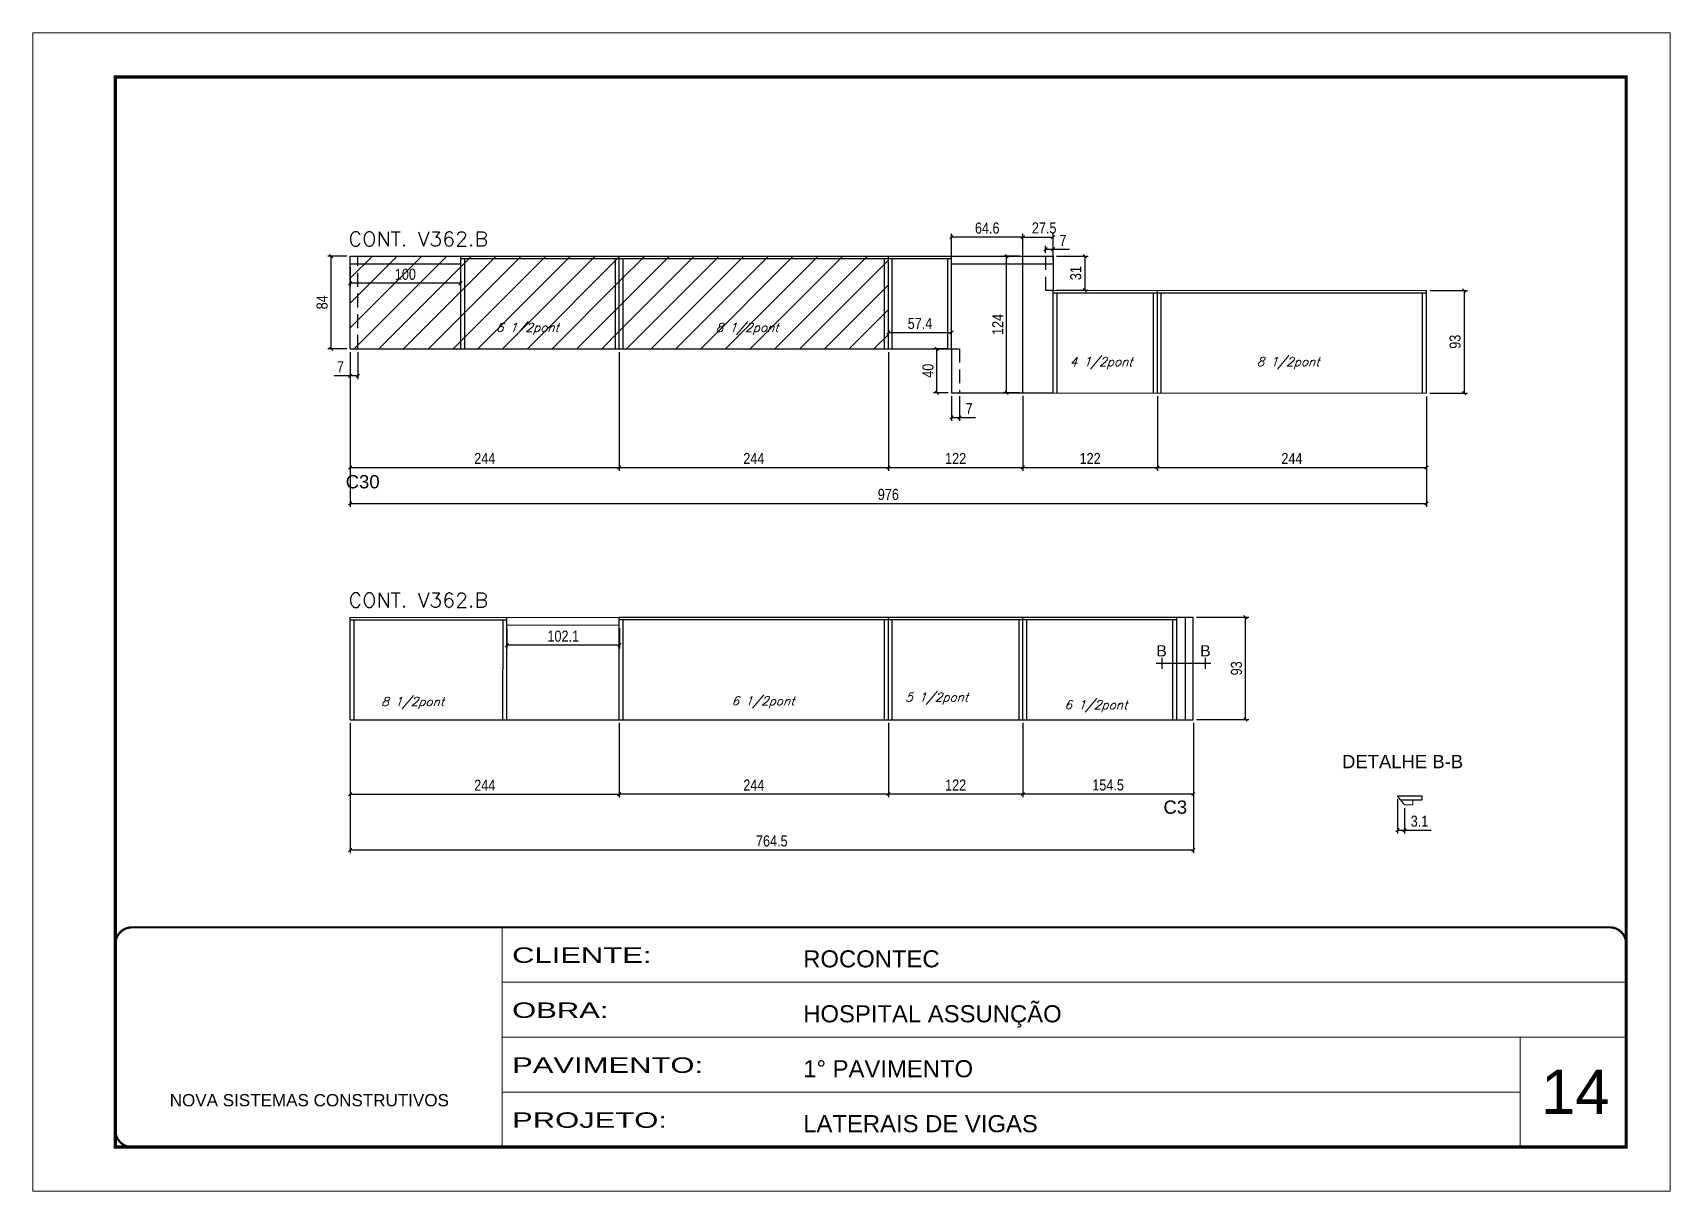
# Model space of a CAD drawing. Extents: x 137137 to 143418, y 10464 to 34486.
# Drawn here: x 138736 to 140221, y 29990 to 31040 of the extents above; entities that cross this region are included whole.
import ezdxf
from ezdxf.enums import TextEntityAlignment as Align

# ---------------------------------------------------------------- set-up
doc = ezdxf.new("R2010")
doc.units = 0
for name, pattern in [('CONTINUO', [0]), ('DASHED', [0.75, 0.5, -0.25]), ('HIDDEN', [0.375, 0.25, -0.125])]:
    doc.linetypes.add(name, pattern=pattern)
for name, color, linetype in [('5', 5, 'Continuous'), ('COTA', 241, 'Continuous'), ('detalhes', 4, 'Continuous'), ('Painéis', 200, 'Continuous'), ('SARR_2.2x7', 40, 'Continuous'), ('SARR_3.5x7', 81, 'Continuous'), ('texto', 7, 'Continuous')]:
    doc.layers.add(name, color=color, linetype=linetype)
for name, color, linetype, lineweight in [('CARIMBO', 255, 'Continuous', 9), ('Folhas', 255, 'Continuous', 9), ('Hachura', 251, 'Continuous', 9), ('Sarr 2.2x7', 40, 'Continuous', 9), ('SARRAFO DE PRESSAO', 251, 'DASHED', 9), ('Texto Seção', 7, 'Continuous', 15)]:
    doc.layers.add(name, color=color, linetype=linetype, lineweight=lineweight)
doc.styles.add('ARIAL', font='arial.ttf')
doc.styles.add('COTA TECNICA', font='techl___.ttf', dxfattribs={"height": 10})
doc.styles.add('REGUA-120', font='ROMANS.shx', dxfattribs={"height": 15})
doc.styles.add('Romans', font='romans.shx')
doc.styles.get("Standard").update_dxf_attribs({"font": 'arial.ttf'})
doc.styles.add('Tecnologia', font='')
doc.styles.get('Tecnologia').set_extended_font_data('Forgotten Futurist')
doc.dimstyles.new('PAINEL', dxfattribs={"dimtxt": 10, "dimasz": 3, "dimexe": 3, "dimexo": 3, "dimgap": 3, "dimtad": 1, "dimdec": 1, "dimzin": 12, "dimdsep": 46, "dimtxsty": 'COTA TECNICA', "dimblk1": 'OBLIQUE', "dimblk2": 'OBLIQUE', "dimsah": 1, "dimcen": 0.9, "dimclrd": 4, "dimclre": 4, "dimclrt": 240, "dimadec": 1, "dimazin": 3, "dimtfac": 1, "dimtdec": 1, "dimtmove": 0, "dimatfit": 3, "dimfxl": 1, "dimtolj": 1, "dimtzin": 12, "dimarcsym": 0})
pattern_1 = [(45, (-1598.5, -2266.15), (-11.2253202, 11.2253202), [])]

msp = doc.modelspace()

# ---------------------------------------------------------------- texts
at = {"layer": '5', "linetype": 'Continuous'}
for s, p in [('C30', (139019.6, 30627.12)), ('C3', (139761.22, 30332.19))]:
    msp.add_text(s, height=12, rotation=0.00004, dxfattribs=at).set_placement(p)
at = {"layer": '5', "color": 7, "linetype": 'Continuous'}
msp.add_text('DETALHE B-B', height=12, rotation=359.99996, dxfattribs=at).set_placement((139923.1, 30373.46))
at = {"layer": 'CARIMBO', "style": 'ARIAL'}
msp.add_text('14', height=40, dxfattribs=at).set_placement((140103.65, 30060.19))
at = {"layer": 'detalhes', "color": 0, "linetype": 'Continuous', "style": 'ARIAL'}
for p in [(139759.5, 30479.87), (139799.26, 30479.87)]:
    msp.add_text('B', height=10.22, dxfattribs=at).set_placement(p, align=Align.MIDDLE_CENTER)
at = {"layer": 'texto', "color": 2, "char_height": 8, "attachment_point": 5, "style": 'Romans'}
for s, insert in [('{\\Q19;\\C256;6 1/2pont}', (139184.41, 30771.62)), ('{\\Q19;\\C256;8 1/2pont}', (139383.64, 30771.62)), ('{\\Q19;\\C256;4 1/2pont}', (139704.7, 30740.62)), ('{\\Q19;\\C256;8 1/2pont}', (139874.26, 30740.62)), ('{\\Q19;\\C256;5 1/2pont}', (139555.6, 30436.59)), ('{\\Q19;\\C256;8 1/2pont}', (139080.32, 30432.6)), ('{\\Q19;\\C256;6 1/2pont}', (139398.08, 30433.21)), ('{\\Q19;\\C256;6 1/2pont}', (139699.94, 30429.65))]:
    msp.add_mtext(s, dxfattribs=dict(at, insert=insert))
at = {"layer": 'Texto Seção', "style": 'REGUA-120', "width": 1.05}
for p in [(139022.3, 30846.67), (139022.3, 30519.28)]:
    msp.add_text('CONT. V362.B', height=13, dxfattribs=at).set_placement(p)

# ---------------------------------------------------------------- blocks, each defined once
blk = doc.blocks.new('9999999999')
at = {"color": 30, "linetype": 'CONTINUO'}
for p, q in [((98564.6, 34230.2), (98564.6, 34429.4)), ((98564.6, 34379.6), (99584, 34379.6)), ((98564.6, 34329.8), (99488, 34329.8)), ((99584, 34329.8), (99488, 34329.8)), ((99488, 34329.8), (99488, 34230.2)), ((98564.6, 34280), (99488, 34280))]:
    blk.add_line(p, q, dxfattribs=at)
at = {"color": 30, "linetype": 'CONTINUO', "const_width": 2}
blk.add_lwpolyline([(99584, 34230.2), (99584, 34414.4, 0.414214), (99569, 34429.4), (98229, 34429.4, 0.414214), (98214, 34414.4), (98214, 34245.2, 0.414214), (98229, 34230.2), (99584, 34230.2)], format="xyb", dxfattribs=at)
at = {"layer": 'Folhas'}
blk.add_lwpolyline([(98139, 34190.2), (99624, 34190.2), (99624, 35240.2), (98139, 35240.2)], close=True, dxfattribs=at)
at = {"layer": 'Folhas', "color": 30, "const_width": 3}
blk.add_lwpolyline([(98214, 34230.2), (99584, 34230.2), (99584, 35200.2), (98214, 35200.2)], close=True, dxfattribs=at)
at = {"color": 7, "linetype": 'Continuous', "ltscale": 5, "style": 'ARIAL'}
for s, height, p in [('ROCONTEC', 15.48, (98837.7, 34393.1)), ('HOSPITAL ASSUNÇÃO', 15.483, (98837.7, 34343.3)), ('1° PAVIMENTO', 15.483, (98837.7, 34293.5)), ('NOVA SISTEMAS CONSTRUTIVOS', 11.059, (98263.2, 34267.2)), ('LATERAIS DE VIGAS', 15.483, (98837.7, 34243.7))]:
    blk.add_text(s, height=height, dxfattribs=at).set_placement(p)
at = {"layer": 'Folhas', "color": 7, "style": 'Tecnologia', "width": 1.5}
for s, p in [('CLIENTE:', (98573.7, 34397.2)), ('OBRA:', (98573.7, 34347.3)), ('PAVIMENTO:', (98573.7, 34297.5)), ('PROJETO:', (98573.7, 34247.7))]:
    blk.add_text(s, height=14, dxfattribs=at).set_placement(p)
blk = doc.blocks.new('_Oblique')
at = {"color": 0, "linetype": 'ByBlock', "lineweight": -2}
blk.add_line((-0.5, -0.5), (0.5, 0.5), dxfattribs=at)
blk = doc.blocks.new('*D46')
at = {"layer": 'COTA', "color": 4, "lineweight": -2, "ltscale": 25, "transparency": 16777216}
for p, q in [((139023.7, 30750.7), (139023.7, 30643.1)), ((139267.7, 30750.7), (139267.7, 30643.1)), ((139023.7, 30646.1), (139267.7, 30646.1))]:
    blk.add_line(p, q, dxfattribs=at)
at = {"layer": 'Defpoints', "color": 0, "ltscale": 25, "transparency": 16777216}
for p in [(139023.7, 30753.7), (139267.7, 30753.7), (139267.7, 30646.1)]:
    blk.add_point(p, dxfattribs=at)
at = {"layer": 'COTA', "color": 4, "lineweight": -2, "ltscale": 25, "transparency": 16777216, "xscale": 3, "yscale": 3, "zscale": 3, "rotation": 180}
blk.add_blockref('_Oblique', (139023.7, 30646.1), dxfattribs=at)
at = {"layer": 'COTA', "color": 4, "lineweight": -2, "ltscale": 25, "transparency": 16777216, "xscale": 3, "yscale": 3, "zscale": 3}
blk.add_blockref('_Oblique', (139267.7, 30646.1), dxfattribs=at)
at = {"layer": 'COTA', "color": 240, "ltscale": 25, "transparency": 16777216, "insert": (139145.7, 30654.2), "char_height": 10, "attachment_point": 5, "style": 'COTA TECNICA'}
blk.add_mtext('\\A1;244', dxfattribs=at)
blk = doc.blocks.new('*D47')
at = {"layer": 'COTA', "color": 4, "lineweight": -2, "ltscale": 25, "transparency": 16777216}
for p, q in [((139267.7, 30750.7), (139267.7, 30643.1)), ((139511.7, 30750.7), (139511.7, 30643.1)), ((139267.7, 30646.1), (139511.7, 30646.1))]:
    blk.add_line(p, q, dxfattribs=at)
at = {"layer": 'Defpoints', "color": 0, "ltscale": 25, "transparency": 16777216}
for p in [(139267.7, 30753.7), (139511.7, 30753.7), (139511.7, 30646.1)]:
    blk.add_point(p, dxfattribs=at)
at = {"layer": 'COTA', "color": 4, "lineweight": -2, "ltscale": 25, "transparency": 16777216, "xscale": 3, "yscale": 3, "zscale": 3, "rotation": 180}
blk.add_blockref('_Oblique', (139267.7, 30646.1), dxfattribs=at)
at = {"layer": 'COTA', "color": 4, "lineweight": -2, "ltscale": 25, "transparency": 16777216, "xscale": 3, "yscale": 3, "zscale": 3}
blk.add_blockref('_Oblique', (139511.7, 30646.1), dxfattribs=at)
at = {"layer": 'COTA', "color": 240, "ltscale": 25, "transparency": 16777216, "insert": (139389.7, 30654.2), "char_height": 10, "attachment_point": 5, "style": 'COTA TECNICA'}
blk.add_mtext('\\A1;244', dxfattribs=at)
blk = doc.blocks.new('*D48')
at = {"layer": 'COTA', "color": 4, "lineweight": -2, "ltscale": 25, "transparency": 16777216}
for p, q in [((139755.7, 30710.7), (139755.7, 30643.1)), ((139999.7, 30710.5), (139999.7, 30643.1)), ((139755.7, 30646.1), (139999.7, 30646.1))]:
    blk.add_line(p, q, dxfattribs=at)
at = {"layer": 'Defpoints', "color": 0, "ltscale": 25, "transparency": 16777216}
for p in [(139755.7, 30713.7), (139999.7, 30713.5), (139999.7, 30646.1)]:
    blk.add_point(p, dxfattribs=at)
at = {"layer": 'COTA', "color": 4, "lineweight": -2, "ltscale": 25, "transparency": 16777216, "xscale": 3, "yscale": 3, "zscale": 3, "rotation": 180}
blk.add_blockref('_Oblique', (139755.7, 30646.1), dxfattribs=at)
at = {"layer": 'COTA', "color": 4, "lineweight": -2, "ltscale": 25, "transparency": 16777216, "xscale": 3, "yscale": 3, "zscale": 3}
blk.add_blockref('_Oblique', (139999.7, 30646.1), dxfattribs=at)
at = {"layer": 'COTA', "color": 240, "ltscale": 25, "transparency": 16777216, "insert": (139877.7, 30654.2), "char_height": 10, "attachment_point": 5, "style": 'COTA TECNICA'}
blk.add_mtext('\\A1;244', dxfattribs=at)
blk = doc.blocks.new('*D49')
at = {"layer": 'COTA', "color": 4, "lineweight": -2, "ltscale": 25, "transparency": 16777216}
for p, q in [((139023.7, 30827.7), (139023.7, 30810)), ((139123.7, 30827.7), (139123.7, 30810)), ((139123.7, 30813), (139023.7, 30813))]:
    blk.add_line(p, q, dxfattribs=at)
at = {"layer": 'Defpoints', "color": 0, "ltscale": 25, "transparency": 16777216}
for p in [(139023.7, 30830.7), (139123.7, 30830.7), (139023.7, 30813)]:
    blk.add_point(p, dxfattribs=at)
at = {"layer": 'COTA', "color": 4, "lineweight": -2, "ltscale": 25, "transparency": 16777216, "xscale": 3, "yscale": 3, "zscale": 3, "rotation": 180}
blk.add_blockref('_Oblique', (139023.7, 30813), dxfattribs=at)
at = {"layer": 'COTA', "color": 4, "lineweight": -2, "ltscale": 25, "transparency": 16777216, "xscale": 3, "yscale": 3, "zscale": 3}
blk.add_blockref('_Oblique', (139123.7, 30813), dxfattribs=at)
at = {"layer": 'COTA', "color": 240, "ltscale": 25, "transparency": 16777216, "insert": (139073.7, 30821.1), "char_height": 10, "attachment_point": 5, "style": 'COTA TECNICA'}
blk.add_mtext('\\A1;100', dxfattribs=at)
blk = doc.blocks.new('*D50')
at = {"layer": 'COTA', "color": 4, "lineweight": -2, "ltscale": 25, "transparency": 16777216}
for p, q in [((139569.1, 30833.7), (139569.1, 30857.9)), ((139633.7, 30854.9), (139569.1, 30854.9)), ((139633.7, 30833.7), (139633.7, 30857.9))]:
    blk.add_line(p, q, dxfattribs=at)
at = {"layer": 'Defpoints', "color": 0, "ltscale": 25, "transparency": 16777216}
for p in [(139569.1, 30854.9), (139569.1, 30830.7), (139633.7, 30830.7)]:
    blk.add_point(p, dxfattribs=at)
at = {"layer": 'COTA', "color": 4, "lineweight": -2, "ltscale": 25, "transparency": 16777216, "xscale": 3, "yscale": 3, "zscale": 3, "rotation": 180}
blk.add_blockref('_Oblique', (139569.1, 30854.9), dxfattribs=at)
at = {"layer": 'COTA', "color": 4, "lineweight": -2, "ltscale": 25, "transparency": 16777216, "xscale": 3, "yscale": 3, "zscale": 3}
blk.add_blockref('_Oblique', (139633.7, 30854.9), dxfattribs=at)
at = {"layer": 'COTA', "color": 240, "ltscale": 25, "transparency": 16777216, "insert": (139601.4, 30863), "char_height": 10, "attachment_point": 5, "style": 'COTA TECNICA'}
blk.add_mtext('\\A1;64.6', dxfattribs=at)
blk = doc.blocks.new('*D54')
at = {"layer": 'COTA', "color": 4, "lineweight": -2, "ltscale": 25, "transparency": 16777216}
for p, q in [((139023.7, 30414.3), (139023.7, 30346.9)), ((139267.7, 30414.5), (139267.7, 30346.9)), ((139023.7, 30349.9), (139267.7, 30349.9))]:
    blk.add_line(p, q, dxfattribs=at)
at = {"layer": 'Defpoints', "color": 0, "ltscale": 25, "transparency": 16777216}
for p in [(139023.7, 30417.3), (139267.7, 30417.5), (139267.7, 30349.9)]:
    blk.add_point(p, dxfattribs=at)
at = {"layer": 'COTA', "color": 4, "lineweight": -2, "ltscale": 25, "transparency": 16777216, "xscale": 3, "yscale": 3, "zscale": 3, "rotation": 180}
blk.add_blockref('_Oblique', (139023.7, 30349.9), dxfattribs=at)
at = {"layer": 'COTA', "color": 4, "lineweight": -2, "ltscale": 25, "transparency": 16777216, "xscale": 3, "yscale": 3, "zscale": 3}
blk.add_blockref('_Oblique', (139267.7, 30349.9), dxfattribs=at)
at = {"layer": 'COTA', "color": 240, "ltscale": 25, "transparency": 16777216, "insert": (139145.7, 30358), "char_height": 10, "attachment_point": 5, "style": 'COTA TECNICA'}
blk.add_mtext('\\A1;244', dxfattribs=at)
blk = doc.blocks.new('*D55')
at = {"layer": 'COTA', "color": 4, "lineweight": -2, "ltscale": 25, "transparency": 16777216}
for p, q in [((139267.7, 30414.5), (139267.7, 30347.1)), ((139511.7, 30414.5), (139511.7, 30347.1)), ((139267.7, 30350.1), (139511.7, 30350.1))]:
    blk.add_line(p, q, dxfattribs=at)
at = {"layer": 'Defpoints', "color": 0, "ltscale": 25, "transparency": 16777216}
for p in [(139267.7, 30417.5), (139511.7, 30417.5), (139511.7, 30350.1)]:
    blk.add_point(p, dxfattribs=at)
at = {"layer": 'COTA', "color": 4, "lineweight": -2, "ltscale": 25, "transparency": 16777216, "xscale": 3, "yscale": 3, "zscale": 3, "rotation": 180}
blk.add_blockref('_Oblique', (139267.7, 30350.1), dxfattribs=at)
at = {"layer": 'COTA', "color": 4, "lineweight": -2, "ltscale": 25, "transparency": 16777216, "xscale": 3, "yscale": 3, "zscale": 3}
blk.add_blockref('_Oblique', (139511.7, 30350.1), dxfattribs=at)
at = {"layer": 'COTA', "color": 240, "ltscale": 25, "transparency": 16777216, "insert": (139389.7, 30358.2), "char_height": 10, "attachment_point": 5, "style": 'COTA TECNICA'}
blk.add_mtext('\\A1;244', dxfattribs=at)
blk = doc.blocks.new('*D51')
at = {"layer": 'COTA', "color": 4, "lineweight": -2, "ltscale": 25, "transparency": 16777216}
for p, q in [((139511.7, 30414.5), (139511.7, 30347.1)), ((139633.7, 30414.5), (139633.7, 30347.1)), ((139511.7, 30350.1), (139633.7, 30350.1))]:
    blk.add_line(p, q, dxfattribs=at)
at = {"layer": 'Defpoints', "color": 0, "ltscale": 25, "transparency": 16777216}
for p in [(139511.7, 30417.5), (139633.7, 30417.5), (139633.7, 30350.1)]:
    blk.add_point(p, dxfattribs=at)
at = {"layer": 'COTA', "color": 4, "lineweight": -2, "ltscale": 25, "transparency": 16777216, "xscale": 3, "yscale": 3, "zscale": 3, "rotation": 180}
blk.add_blockref('_Oblique', (139511.7, 30350.1), dxfattribs=at)
at = {"layer": 'COTA', "color": 4, "lineweight": -2, "ltscale": 25, "transparency": 16777216, "xscale": 3, "yscale": 3, "zscale": 3}
blk.add_blockref('_Oblique', (139633.7, 30350.1), dxfattribs=at)
at = {"layer": 'COTA', "color": 240, "ltscale": 25, "transparency": 16777216, "insert": (139572.7, 30358.2), "char_height": 10, "attachment_point": 5, "style": 'COTA TECNICA'}
blk.add_mtext('\\A1;122', dxfattribs=at)
blk = doc.blocks.new('*D52')
at = {"layer": 'COTA', "color": 4, "lineweight": -2, "ltscale": 25, "transparency": 16777216}
for p, q in [((139633.7, 30414.5), (139633.7, 30347.1)), ((139788.3, 30414.5), (139788.3, 30347.1)), ((139633.7, 30350.1), (139788.3, 30350.1))]:
    blk.add_line(p, q, dxfattribs=at)
at = {"layer": 'Defpoints', "color": 0, "ltscale": 25, "transparency": 16777216}
for p in [(139633.7, 30417.5), (139788.3, 30417.5), (139788.3, 30350.1)]:
    blk.add_point(p, dxfattribs=at)
at = {"layer": 'COTA', "color": 4, "lineweight": -2, "ltscale": 25, "transparency": 16777216, "xscale": 3, "yscale": 3, "zscale": 3, "rotation": 180}
blk.add_blockref('_Oblique', (139633.7, 30350.1), dxfattribs=at)
at = {"layer": 'COTA', "color": 4, "lineweight": -2, "ltscale": 25, "transparency": 16777216, "xscale": 3, "yscale": 3, "zscale": 3}
blk.add_blockref('_Oblique', (139788.3, 30350.1), dxfattribs=at)
at = {"layer": 'COTA', "color": 240, "ltscale": 25, "transparency": 16777216, "insert": (139711, 30358.2), "char_height": 10, "attachment_point": 5, "style": 'COTA TECNICA'}
blk.add_mtext('\\A1;154.5', dxfattribs=at)
blk = doc.blocks.new('*D53')
at = {"layer": 'COTA', "color": 4, "lineweight": -2, "ltscale": 25, "transparency": 16777216}
for p, q in [((139791.3, 30510.5), (139838.6, 30510.5)), ((139835.6, 30417.5), (139835.6, 30510.5)), ((139791.3, 30417.5), (139838.6, 30417.5))]:
    blk.add_line(p, q, dxfattribs=at)
at = {"layer": 'Defpoints', "color": 0, "ltscale": 25, "transparency": 16777216}
for p in [(139788.3, 30510.5), (139835.6, 30510.5), (139788.3, 30417.5)]:
    blk.add_point(p, dxfattribs=at)
at = {"layer": 'COTA', "color": 4, "lineweight": -2, "ltscale": 25, "transparency": 16777216, "xscale": 3, "yscale": 3, "zscale": 3}
for p, rotation in [((139835.6, 30510.5), 90), ((139835.6, 30417.5), 270)]:
    blk.add_blockref('_Oblique', p, dxfattribs=dict(at, rotation=rotation))
at = {"layer": 'COTA', "color": 240, "ltscale": 25, "transparency": 16777216, "insert": (139827.4, 30464), "char_height": 10, "attachment_point": 5, "rotation": 90, "style": 'COTA TECNICA'}
blk.add_mtext('\\A1;93', dxfattribs=at)
blk = doc.blocks.new('*D56')
at = {"layer": 'COTA', "color": 4, "lineweight": -2, "ltscale": 25, "transparency": 16777216}
for p, q in [((139165.8, 30500.2), (139165.8, 30482)), ((139267.9, 30500.5), (139267.9, 30482)), ((139267.9, 30485), (139165.8, 30485))]:
    blk.add_line(p, q, dxfattribs=at)
at = {"layer": 'Defpoints', "color": 0, "ltscale": 25, "transparency": 16777216}
for p in [(139165.8, 30503.2), (139267.9, 30503.5), (139165.8, 30485)]:
    blk.add_point(p, dxfattribs=at)
at = {"layer": 'COTA', "color": 4, "lineweight": -2, "ltscale": 25, "transparency": 16777216, "xscale": 3, "yscale": 3, "zscale": 3, "rotation": 180}
blk.add_blockref('_Oblique', (139165.8, 30485), dxfattribs=at)
at = {"layer": 'COTA', "color": 4, "lineweight": -2, "ltscale": 25, "transparency": 16777216, "xscale": 3, "yscale": 3, "zscale": 3}
blk.add_blockref('_Oblique', (139267.9, 30485), dxfattribs=at)
at = {"layer": 'COTA', "color": 240, "ltscale": 25, "transparency": 16777216, "insert": (139216.9, 30493.1), "char_height": 10, "attachment_point": 5, "style": 'COTA TECNICA'}
blk.add_mtext('\\A1;102.1', dxfattribs=at)
blk = doc.blocks.new('*D57')
at = {"layer": 'COTA', "color": 4, "lineweight": -2, "ltscale": 25, "transparency": 16777216}
for p, q in [((140002.7, 30806.5), (140037, 30806.5)), ((140034, 30806.5), (140034, 30713.5)), ((140002.7, 30713.5), (140037, 30713.5))]:
    blk.add_line(p, q, dxfattribs=at)
at = {"layer": 'Defpoints', "color": 0, "ltscale": 25, "transparency": 16777216}
for p in [(139999.7, 30806.5), (139999.7, 30713.5), (140034, 30713.5)]:
    blk.add_point(p, dxfattribs=at)
at = {"layer": 'COTA', "color": 4, "lineweight": -2, "ltscale": 25, "transparency": 16777216, "xscale": 3, "yscale": 3, "zscale": 3}
for p, rotation in [((140034, 30806.5), 90), ((140034, 30713.5), 270)]:
    blk.add_blockref('_Oblique', p, dxfattribs=dict(at, rotation=rotation))
at = {"layer": 'COTA', "color": 240, "ltscale": 25, "transparency": 16777216, "insert": (140025.7, 30760), "char_height": 10, "attachment_point": 5, "rotation": 90, "style": 'COTA TECNICA'}
blk.add_mtext('\\A1;93', dxfattribs=at)
blk = doc.blocks.new('*D1765')
at = {"layer": 'COTA', "color": 4, "lineweight": -2, "ltscale": 25, "transparency": 16777216}
for p, q in [((139023.7, 30414.3), (139023.7, 30296.4)), ((139788.3, 30414.5), (139788.3, 30296.4)), ((139023.7, 30299.4), (139788.3, 30299.4))]:
    blk.add_line(p, q, dxfattribs=at)
at = {"layer": 'Defpoints', "color": 0, "ltscale": 25, "transparency": 16777216}
for p in [(139023.7, 30417.3), (139788.3, 30417.5), (139788.3, 30299.4)]:
    blk.add_point(p, dxfattribs=at)
at = {"layer": 'COTA', "color": 4, "lineweight": -2, "ltscale": 25, "transparency": 16777216, "xscale": 3, "yscale": 3, "zscale": 3, "rotation": 180}
blk.add_blockref('_Oblique', (139023.7, 30299.4), dxfattribs=at)
at = {"layer": 'COTA', "color": 4, "lineweight": -2, "ltscale": 25, "transparency": 16777216, "xscale": 3, "yscale": 3, "zscale": 3}
blk.add_blockref('_Oblique', (139788.3, 30299.4), dxfattribs=at)
at = {"layer": 'COTA', "color": 240, "ltscale": 25, "transparency": 16777216, "insert": (139406, 30307.5), "char_height": 10, "attachment_point": 5, "style": 'COTA TECNICA'}
blk.add_mtext('\\A1;764.5', dxfattribs=at)
blk = doc.blocks.new('*D1772')
at = {"layer": 'COTA', "color": 4, "lineweight": -2, "ltscale": 25, "transparency": 16777216}
for p, q in [((139023.7, 30750.7), (139023.7, 30726.2)), ((139030.7, 30750.7), (139030.7, 30726.2)), ((139023.7, 30729.2), (139009, 30729.2)), ((139030.7, 30729.2), (139023.7, 30729.2))]:
    blk.add_line(p, q, dxfattribs=at)
at = {"layer": 'Defpoints', "color": 0, "ltscale": 25, "transparency": 16777216}
for p in [(139023.7, 30753.7), (139030.7, 30753.7), (139023.7, 30729.2)]:
    blk.add_point(p, dxfattribs=at)
at = {"layer": 'COTA', "color": 4, "lineweight": -2, "ltscale": 25, "transparency": 16777216, "xscale": 3, "yscale": 3, "zscale": 3, "rotation": 180}
blk.add_blockref('_Oblique', (139023.7, 30729.2), dxfattribs=at)
at = {"layer": 'COTA', "color": 4, "lineweight": -2, "ltscale": 25, "transparency": 16777216, "xscale": 3, "yscale": 3, "zscale": 3}
blk.add_blockref('_Oblique', (139030.7, 30729.2), dxfattribs=at)
at = {"layer": 'COTA', "color": 240, "ltscale": 25, "transparency": 16777216, "insert": (139014.8, 30737.3), "char_height": 10, "attachment_point": 5, "style": 'COTA TECNICA'}
blk.add_mtext('\\A1;7', dxfattribs=at)
blk = doc.blocks.new('*D1773')
at = {"layer": 'COTA', "color": 4, "linetype": 'ByBlock', "lineweight": -2, "transparency": 16777216}
for p, q in [((139973.4, 30345.3), (139973.4, 30314.2)), ((139979.7, 30337.3), (139979.7, 30314.2)), ((139973.4, 30317.2), (139979.7, 30317.2)), ((139979.7, 30317.2), (140004, 30317.2))]:
    blk.add_line(p, q, dxfattribs=at)
at = {"layer": 'Defpoints', "color": 0, "linetype": 'ByBlock', "transparency": 16777216}
for p in [(139973.4, 30348.3), (139979.7, 30340.3), (139979.7, 30317.2)]:
    blk.add_point(p, dxfattribs=at)
at = {"layer": 'COTA', "color": 4, "linetype": 'ByBlock', "lineweight": -2, "transparency": 16777216, "xscale": 3, "yscale": 3, "zscale": 3, "rotation": 180}
blk.add_blockref('_Oblique', (139973.4, 30317.2), dxfattribs=at)
at = {"layer": 'COTA', "color": 4, "linetype": 'ByBlock', "lineweight": -2, "transparency": 16777216, "xscale": 3, "yscale": 3, "zscale": 3}
blk.add_blockref('_Oblique', (139979.7, 30317.2), dxfattribs=at)
at = {"layer": 'COTA', "color": 240, "linetype": 'ByBlock', "transparency": 16777216, "insert": (139993.4, 30325.4), "char_height": 10, "attachment_point": 5, "style": 'COTA TECNICA'}
blk.add_mtext('\\A1;3.1', dxfattribs=at)
blk = doc.blocks.new('*D1847')
at = {"layer": 'COTA', "color": 4, "lineweight": -2, "ltscale": 25, "transparency": 16777216}
for p, q in [((139511.7, 30750.7), (139511.7, 30643.1)), ((139633.7, 30711), (139633.7, 30643.1)), ((139511.7, 30646.1), (139633.7, 30646.1))]:
    blk.add_line(p, q, dxfattribs=at)
at = {"layer": 'Defpoints', "color": 0, "ltscale": 25, "transparency": 16777216}
for p in [(139511.7, 30753.7), (139633.7, 30714), (139633.7, 30646.1)]:
    blk.add_point(p, dxfattribs=at)
at = {"layer": 'COTA', "color": 4, "lineweight": -2, "ltscale": 25, "transparency": 16777216, "xscale": 3, "yscale": 3, "zscale": 3, "rotation": 180}
blk.add_blockref('_Oblique', (139511.7, 30646.1), dxfattribs=at)
at = {"layer": 'COTA', "color": 4, "lineweight": -2, "ltscale": 25, "transparency": 16777216, "xscale": 3, "yscale": 3, "zscale": 3}
blk.add_blockref('_Oblique', (139633.7, 30646.1), dxfattribs=at)
at = {"layer": 'COTA', "color": 240, "ltscale": 25, "transparency": 16777216, "insert": (139572.7, 30654.2), "char_height": 10, "attachment_point": 5, "style": 'COTA TECNICA'}
blk.add_mtext('\\A1;122', dxfattribs=at)
blk = doc.blocks.new('*D1848')
at = {"layer": 'COTA', "color": 4, "lineweight": -2, "ltscale": 25, "transparency": 16777216}
for p, q in [((139633.7, 30833.7), (139633.7, 30857.9)), ((139633.7, 30854.9), (139661.2, 30854.9)), ((139661.2, 30833.7), (139661.2, 30857.9))]:
    blk.add_line(p, q, dxfattribs=at)
at = {"layer": 'Defpoints', "color": 0, "ltscale": 25, "transparency": 16777216}
for p in [(139661.2, 30854.9), (139633.7, 30830.7), (139661.2, 30830.7)]:
    blk.add_point(p, dxfattribs=at)
at = {"layer": 'COTA', "color": 4, "lineweight": -2, "ltscale": 25, "transparency": 16777216, "xscale": 3, "yscale": 3, "zscale": 3, "rotation": 180}
blk.add_blockref('_Oblique', (139633.7, 30854.9), dxfattribs=at)
at = {"layer": 'COTA', "color": 4, "lineweight": -2, "ltscale": 25, "transparency": 16777216, "xscale": 3, "yscale": 3, "zscale": 3}
blk.add_blockref('_Oblique', (139661.2, 30854.9), dxfattribs=at)
at = {"layer": 'COTA', "color": 240, "ltscale": 25, "transparency": 16777216, "insert": (139653, 30863.1), "char_height": 10, "attachment_point": 5, "style": 'COTA TECNICA'}
blk.add_mtext('\\A1;27.5', dxfattribs=at)
blk = doc.blocks.new('*D1849')
at = {"layer": 'COTA', "color": 4, "lineweight": -2, "ltscale": 25, "transparency": 16777216}
for p, q in [((139633.7, 30711), (139633.7, 30643.1)), ((139755.7, 30710.7), (139755.7, 30643.1)), ((139633.7, 30646.1), (139755.7, 30646.1))]:
    blk.add_line(p, q, dxfattribs=at)
at = {"layer": 'Defpoints', "color": 0, "ltscale": 25, "transparency": 16777216}
for p in [(139633.7, 30714), (139755.7, 30713.7), (139755.7, 30646.1)]:
    blk.add_point(p, dxfattribs=at)
at = {"layer": 'COTA', "color": 4, "lineweight": -2, "ltscale": 25, "transparency": 16777216, "xscale": 3, "yscale": 3, "zscale": 3, "rotation": 180}
blk.add_blockref('_Oblique', (139633.7, 30646.1), dxfattribs=at)
at = {"layer": 'COTA', "color": 4, "lineweight": -2, "ltscale": 25, "transparency": 16777216, "xscale": 3, "yscale": 3, "zscale": 3}
blk.add_blockref('_Oblique', (139755.7, 30646.1), dxfattribs=at)
at = {"layer": 'COTA', "color": 240, "ltscale": 25, "transparency": 16777216, "insert": (139694.7, 30654.2), "char_height": 10, "attachment_point": 5, "style": 'COTA TECNICA'}
blk.add_mtext('\\A1;122', dxfattribs=at)
blk = doc.blocks.new('*D1850')
at = {"layer": 'COTA', "color": 4, "lineweight": -2, "ltscale": 25, "transparency": 16777216}
for p, q in [((139630.7, 30837.7), (139616, 30837.7)), ((139619, 30713.7), (139619, 30837.7)), ((139630.7, 30713.7), (139616, 30713.7))]:
    blk.add_line(p, q, dxfattribs=at)
at = {"layer": 'Defpoints', "color": 0, "ltscale": 25, "transparency": 16777216}
for p in [(139619, 30837.7), (139633.7, 30837.7), (139633.7, 30713.7)]:
    blk.add_point(p, dxfattribs=at)
at = {"layer": 'COTA', "color": 4, "lineweight": -2, "ltscale": 25, "transparency": 16777216, "xscale": 3, "yscale": 3, "zscale": 3}
for p, rotation in [((139619, 30837.7), 90), ((139619, 30713.7), 270)]:
    blk.add_blockref('_Oblique', p, dxfattribs=dict(at, rotation=rotation))
at = {"layer": 'COTA', "color": 240, "ltscale": 25, "transparency": 16777216, "insert": (139610.9, 30775.7), "char_height": 10, "attachment_point": 5, "rotation": 90, "style": 'COTA TECNICA'}
blk.add_mtext('\\A1;124', dxfattribs=at)
blk = doc.blocks.new('*D1851')
at = {"layer": 'COTA', "color": 4, "lineweight": -2, "ltscale": 25, "transparency": 16777216}
for p, q in [((139569.1, 30710.7), (139569.1, 30688.4)), ((139576.1, 30710.7), (139576.1, 30688.4)), ((139569.1, 30691.4), (139576.1, 30691.4)), ((139576.1, 30691.4), (139590.8, 30691.4))]:
    blk.add_line(p, q, dxfattribs=at)
at = {"layer": 'Defpoints', "color": 0, "ltscale": 25, "transparency": 16777216}
for p in [(139569.1, 30713.7), (139576.1, 30713.7), (139576.1, 30691.4)]:
    blk.add_point(p, dxfattribs=at)
at = {"layer": 'COTA', "color": 4, "lineweight": -2, "ltscale": 25, "transparency": 16777216, "xscale": 3, "yscale": 3, "zscale": 3, "rotation": 180}
blk.add_blockref('_Oblique', (139569.1, 30691.4), dxfattribs=at)
at = {"layer": 'COTA', "color": 4, "lineweight": -2, "ltscale": 25, "transparency": 16777216, "xscale": 3, "yscale": 3, "zscale": 3}
blk.add_blockref('_Oblique', (139576.1, 30691.4), dxfattribs=at)
at = {"layer": 'COTA', "color": 240, "ltscale": 25, "transparency": 16777216, "insert": (139585, 30699.5), "char_height": 10, "attachment_point": 5, "style": 'COTA TECNICA'}
blk.add_mtext('\\A1;7', dxfattribs=at)
blk = doc.blocks.new('*D1852')
at = {"layer": 'COTA', "color": 4, "lineweight": -2, "ltscale": 25, "transparency": 16777216}
for p, q in [((139654.2, 30840.6), (139654.2, 30846.9)), ((139654.2, 30843.9), (139661.2, 30843.9)), ((139661.2, 30840.7), (139661.2, 30846.9)), ((139661.2, 30843.9), (139675.9, 30843.9))]:
    blk.add_line(p, q, dxfattribs=at)
at = {"layer": 'Defpoints', "color": 0, "ltscale": 25, "transparency": 16777216}
for p in [(139661.2, 30843.9), (139654.2, 30837.6), (139661.2, 30837.7)]:
    blk.add_point(p, dxfattribs=at)
at = {"layer": 'COTA', "color": 4, "lineweight": -2, "ltscale": 25, "transparency": 16777216, "xscale": 3, "yscale": 3, "zscale": 3, "rotation": 180}
blk.add_blockref('_Oblique', (139654.2, 30843.9), dxfattribs=at)
at = {"layer": 'COTA', "color": 4, "lineweight": -2, "ltscale": 25, "transparency": 16777216, "xscale": 3, "yscale": 3, "zscale": 3}
blk.add_blockref('_Oblique', (139661.2, 30843.9), dxfattribs=at)
at = {"layer": 'COTA', "color": 240, "ltscale": 25, "transparency": 16777216, "insert": (139670.1, 30851.9), "char_height": 10, "attachment_point": 5, "style": 'COTA TECNICA'}
blk.add_mtext('\\A1;7', dxfattribs=at)
blk = doc.blocks.new('*D1853')
at = {"layer": 'COTA', "color": 4, "lineweight": -2, "ltscale": 25, "transparency": 16777216}
for p, q in [((139566.1, 30753.7), (139552.8, 30753.7)), ((139555.8, 30713.7), (139555.8, 30753.7)), ((139566.1, 30713.7), (139552.8, 30713.7))]:
    blk.add_line(p, q, dxfattribs=at)
at = {"layer": 'Defpoints', "color": 0, "ltscale": 25, "transparency": 16777216}
for p in [(139555.8, 30753.7), (139569.1, 30753.7), (139569.1, 30713.7)]:
    blk.add_point(p, dxfattribs=at)
at = {"layer": 'COTA', "color": 4, "lineweight": -2, "ltscale": 25, "transparency": 16777216, "xscale": 3, "yscale": 3, "zscale": 3}
for p, rotation in [((139555.8, 30753.7), 90), ((139555.8, 30713.7), 270)]:
    blk.add_blockref('_Oblique', p, dxfattribs=dict(at, rotation=rotation))
at = {"layer": 'COTA', "color": 240, "ltscale": 25, "transparency": 16777216, "insert": (139547.7, 30733.7), "char_height": 10, "attachment_point": 5, "rotation": 90, "style": 'COTA TECNICA'}
blk.add_mtext('\\A1;40', dxfattribs=at)
blk = doc.blocks.new('*D1854')
at = {"layer": 'COTA', "color": 4, "lineweight": -2, "ltscale": 25, "transparency": 16777216}
for p, q in [((139664.2, 30837.7), (139692.9, 30837.7)), ((139689.9, 30837.7), (139689.9, 30806.7)), ((139664.3, 30806.7), (139692.9, 30806.7))]:
    blk.add_line(p, q, dxfattribs=at)
at = {"layer": 'Defpoints', "color": 0, "ltscale": 25, "transparency": 16777216}
for p in [(139661.2, 30837.7), (139661.3, 30806.7), (139689.9, 30806.7)]:
    blk.add_point(p, dxfattribs=at)
at = {"layer": 'COTA', "color": 4, "lineweight": -2, "ltscale": 25, "transparency": 16777216, "xscale": 3, "yscale": 3, "zscale": 3}
for p, rotation in [((139689.9, 30837.7), 90), ((139689.9, 30806.7), 270)]:
    blk.add_blockref('_Oblique', p, dxfattribs=dict(at, rotation=rotation))
at = {"layer": 'COTA', "color": 240, "ltscale": 25, "transparency": 16777216, "insert": (139681.7, 30822.2), "char_height": 10, "attachment_point": 5, "rotation": 90, "style": 'COTA TECNICA'}
blk.add_mtext('\\A1;31', dxfattribs=at)
blk = doc.blocks.new('*D1855')
at = {"layer": 'COTA', "color": 4, "lineweight": -2, "ltscale": 25, "transparency": 16777216}
for p, q in [((139511.7, 30756.7), (139511.7, 30771.3)), ((139569.1, 30756.7), (139569.1, 30771.3)), ((139511.7, 30768.3), (139569.1, 30768.3))]:
    blk.add_line(p, q, dxfattribs=at)
at = {"layer": 'Defpoints', "color": 0, "ltscale": 25, "transparency": 16777216}
for p in [(139569.1, 30768.3), (139511.7, 30753.7), (139569.1, 30753.7)]:
    blk.add_point(p, dxfattribs=at)
at = {"layer": 'COTA', "color": 4, "lineweight": -2, "ltscale": 25, "transparency": 16777216, "xscale": 3, "yscale": 3, "zscale": 3, "rotation": 180}
blk.add_blockref('_Oblique', (139511.7, 30768.3), dxfattribs=at)
at = {"layer": 'COTA', "color": 4, "lineweight": -2, "ltscale": 25, "transparency": 16777216, "xscale": 3, "yscale": 3, "zscale": 3}
blk.add_blockref('_Oblique', (139569.1, 30768.3), dxfattribs=at)
at = {"layer": 'COTA', "color": 240, "ltscale": 25, "transparency": 16777216, "insert": (139540.4, 30776.5), "char_height": 10, "attachment_point": 5, "style": 'COTA TECNICA'}
blk.add_mtext('\\A1;57.4', dxfattribs=at)
blk = doc.blocks.new('*D1856')
at = {"layer": 'COTA', "color": 4, "lineweight": -2, "ltscale": 25, "transparency": 16777216}
for p, q in [((139020.7, 30837.7), (139003.3, 30837.7)), ((139006.3, 30753.7), (139006.3, 30837.7)), ((139020.7, 30753.7), (139003.3, 30753.7))]:
    blk.add_line(p, q, dxfattribs=at)
at = {"layer": 'Defpoints', "color": 0, "ltscale": 25, "transparency": 16777216}
for p in [(139006.3, 30837.7), (139023.7, 30837.7), (139023.7, 30753.7)]:
    blk.add_point(p, dxfattribs=at)
at = {"layer": 'COTA', "color": 4, "lineweight": -2, "ltscale": 25, "transparency": 16777216, "xscale": 3, "yscale": 3, "zscale": 3}
for p, rotation in [((139006.3, 30837.7), 90), ((139006.3, 30753.7), 270)]:
    blk.add_blockref('_Oblique', p, dxfattribs=dict(at, rotation=rotation))
at = {"layer": 'COTA', "color": 240, "ltscale": 25, "transparency": 16777216, "insert": (138998.2, 30795.7), "char_height": 10, "attachment_point": 5, "rotation": 90, "style": 'COTA TECNICA'}
blk.add_mtext('\\A1;84', dxfattribs=at)
blk = doc.blocks.new('*D2123')
at = {"layer": 'COTA', "color": 4, "lineweight": -2, "ltscale": 25, "transparency": 16777216}
for p, q in [((139023.7, 30750.7), (139023.7, 30610.4)), ((139999.7, 30710.5), (139999.7, 30610.4)), ((139023.7, 30613.4), (139999.7, 30613.4))]:
    blk.add_line(p, q, dxfattribs=at)
at = {"layer": 'Defpoints', "color": 0, "ltscale": 25, "transparency": 16777216}
for p in [(139023.7, 30753.7), (139999.7, 30713.5), (139999.7, 30613.4)]:
    blk.add_point(p, dxfattribs=at)
at = {"layer": 'COTA', "color": 4, "lineweight": -2, "ltscale": 25, "transparency": 16777216, "xscale": 3, "yscale": 3, "zscale": 3, "rotation": 180}
blk.add_blockref('_Oblique', (139023.7, 30613.4), dxfattribs=at)
at = {"layer": 'COTA', "color": 4, "lineweight": -2, "ltscale": 25, "transparency": 16777216, "xscale": 3, "yscale": 3, "zscale": 3}
blk.add_blockref('_Oblique', (139999.7, 30613.4), dxfattribs=at)
at = {"layer": 'COTA', "color": 240, "ltscale": 25, "transparency": 16777216, "insert": (139511.7, 30621.6), "char_height": 10, "attachment_point": 5, "style": 'COTA TECNICA'}
blk.add_mtext('\\A1;976', dxfattribs=at)

# ---------------------------------------------------------------- dimensions: what is measured, and where the dimension line sits
at = {"layer": 'COTA', "ltscale": 25}
for base, p1, p2, picture, middle in [((139569.11, 30854.94), (139633.71, 30830.65), (139569.11, 30830.65), '*D50', (139601.41, 30863.05)), ((139661.21, 30843.85), (139654.21, 30837.64), (139661.21, 30837.65), '*D1852', (139670.07, 30851.92)), ((139023.71, 30813.04), (139123.71, 30830.65), (139023.71, 30830.65), '*D49', (139073.71, 30821.14)), ((139569.11, 30768.35), (139511.71, 30753.65), (139569.11, 30753.65), '*D1855', (139540.41, 30776.46)), ((139023.71, 30729.23), (139030.71, 30753.65), (139023.71, 30753.65), '*D1772', (139014.85, 30737.3)), ((139267.71, 30646.11), (139023.71, 30753.65), (139267.71, 30753.65), '*D46', (139145.71, 30654.19)), ((139999.71, 30613.42), (139023.71, 30753.65), (139999.71, 30713.46), '*D2123', (139511.71, 30621.55)), ((139633.71, 30646.11), (139511.71, 30753.65), (139633.71, 30713.99), '*D1847', (139572.71, 30654.17)), ((139576.11, 30691.38), (139569.11, 30713.65), (139576.11, 30713.65), '*D1851', (139584.97, 30699.45)), ((139755.71, 30646.11), (139633.71, 30713.99), (139755.71, 30713.65), '*D1849', (139694.71, 30654.17)), ((139165.81, 30484.99), (139267.94, 30503.46), (139165.81, 30503.19), '*D56', (139216.87, 30493.09)), ((139788.2628, 30299.4144), (139023.7138, 30417.2632), (139788.2628, 30417.4573), '*D1765', (139405.9883, 30307.5241))]:
    dim = msp.add_linear_dim(base=base, p1=p1, p2=p2, dimstyle='PAINEL', dxfattribs=at)
    dim.commit()
    dim.dimension.update_dxf_attribs({"geometry": picture, "text_midpoint": middle})
dim = msp.add_linear_dim(base=(139661.21, 30854.94), p1=(139633.71, 30830.65), p2=(139661.21, 30830.65), dimstyle='PAINEL', dxfattribs=at)
dim.commit()
dim.dimension.update_dxf_attribs({"geometry": '*D1848', "text_midpoint": (139652.96, 30854.94), "dimtype": 160})
for base, p1, p2, picture, middle in [((139006.28, 30837.65), (139023.71, 30753.65), (139023.71, 30837.65), '*D1856', (138998.19, 30795.65)), ((139618.98, 30837.65), (139633.71, 30713.65), (139633.71, 30837.65), '*D1850', (139610.91, 30775.65)), ((139689.93, 30806.65), (139661.21, 30837.65), (139661.25, 30806.65), '*D1854', (139681.71, 30822.15)), ((140033.95, 30713.46), (139999.71, 30806.46), (139999.71, 30713.46), '*D57', (140025.7, 30759.96)), ((139555.84, 30753.65), (139569.11, 30713.65), (139569.11, 30753.65), '*D1853', (139547.74, 30733.65)), ((139835.64, 30510.46), (139788.26, 30417.46), (139788.26, 30510.46), '*D53', (139827.39, 30463.96))]:
    dim = msp.add_linear_dim(base=base, p1=p1, p2=p2, angle=90, dimstyle='PAINEL', dxfattribs=at)
    dim.commit()
    dim.dimension.update_dxf_attribs({"geometry": picture, "text_midpoint": middle})
for base, p1, p2, picture, middle in [((139511.71, 30646.11), (139267.71, 30753.65), (139511.71, 30753.65), '*D47', (139389.71, 30654.19)), ((139999.71, 30646.11), (139755.71, 30713.65), (139999.71, 30713.46), '*D48', (139877.71, 30654.19)), ((139267.71, 30349.92), (139023.71, 30417.26), (139267.71, 30417.46), '*D54', (139145.71, 30357.99)), ((139511.71, 30350.11), (139267.71, 30417.46), (139511.71, 30417.46), '*D55', (139389.71, 30358.19)), ((139633.71, 30350.11), (139511.71, 30417.46), (139633.71, 30417.46), '*D51', (139572.71, 30358.17)), ((139788.2628, 30350.1137), (139633.7138, 30417.4573), (139788.2628, 30417.4573), '*D52', (139710.9883, 30358.2234))]:
    dim = msp.add_linear_dim(base=base, p1=p1, p2=p2, dimstyle='PAINEL', override={"dimtmove": 1}, dxfattribs=at)
    dim.commit()
    dim.dimension.update_dxf_attribs({"geometry": picture, "text_midpoint": middle})
at = {"layer": 'COTA', "linetype": 'ByBlock'}
dim = msp.add_linear_dim(base=(139979.69, 30317.23), p1=(139973.42, 30348.29), p2=(139979.69, 30340.29), dimstyle='PAINEL', override={"dimlfac": 0.5}, dxfattribs=at)
dim.commit()
dim.dimension.update_dxf_attribs({"geometry": '*D1773', "text_midpoint": (139993.35, 30325.45)})

# ---------------------------------------------------------------- hatches: boundary and pattern name
at = {"layer": 'Hachura', "linetype": 'ByBlock'}
h = msp.add_hatch(dxfattribs=at)
h.set_pattern_fill('ANSI31', color=256, scale=5)
h.set_pattern_definition(pattern_1)
h.paths.add_polyline_path([(139267.71, 30753.65), (139267.71, 30837.65), (139123.71, 30837.65), (139023.71, 30837.65), (139023.71, 30753.65), (139123.71, 30753.65)])
h = msp.add_hatch(dxfattribs=at)
h.set_pattern_fill('ANSI31', color=256, scale=5)
h.set_pattern_definition(pattern_1)
h.paths.add_polyline_path([(139511.71, 30753.65), (139511.71, 30837.65), (139267.71, 30837.65), (139267.71, 30753.65)])

# ---------------------------------------------------------------- linework, layer by layer
at = {"layer": 'detalhes'}
for p, q in [((139759.7, 30473.46), (139759.7, 30463.46)), ((139799.07, 30473.46), (139799.07, 30463.46)), ((139804.07, 30468.46), (139754.7, 30468.46))]:
    msp.add_line(p, q, dxfattribs=at)
at = {"layer": 'Painéis'}
for p, q in [((139023.71, 30837.65), (139123.71, 30837.65)), ((139123.71, 30837.65), (139511.71, 30837.65)), ((139511.71, 30837.65), (139569.11, 30837.65)), ((139569.11, 30837.65), (139661.21, 30837.65)), ((139661.21, 30806.65), (139999.71, 30806.46)), ((139023.71, 30753.65), (139123.71, 30753.65)), ((139123.71, 30753.65), (139511.71, 30753.65)), ((139511.71, 30753.65), (139569.11, 30753.65)), ((139569.11, 30713.65), (139661.21, 30713.65)), ((139661.16, 30713.65), (139999.71, 30713.46)), ((139023.71, 30510.26), (139165.79, 30510.19)), ((139165.79, 30510.19), (139267.71, 30510.46)), ((139267.71, 30510.46), (139788.26, 30510.46)), ((139023.71, 30417.26), (139165.74, 30417.19)), ((139166.01, 30417.19), (139250.71, 30417.46)), ((139250.49, 30417.46), (139788.26, 30417.46)), ((139973.42, 30348.29), (139995.42, 30348.29)), ((139976.24, 30344.69), (139973.42, 30348.29)), ((139976.24, 30344.69), (139995.42, 30344.69)), ((139995.42, 30348.29), (139995.42, 30344.69))]:
    msp.add_line(p, q, dxfattribs=at)
at = {"layer": 'Painéis', "ltscale": 25}
for p, q in [((139023.71, 30753.65), (139023.71, 30837.65)), ((139267.71, 30753.65), (139267.71, 30837.65)), ((139511.71, 30753.65), (139511.71, 30837.65)), ((139633.71, 30713.65), (139633.71, 30837.65)), ((139661.21, 30837.65), (139661.25, 30806.65)), ((139755.71, 30713.65), (139755.71, 30806.65)), ((139999.71, 30713.46), (139999.71, 30806.46)), ((139569.11, 30753.65), (139569.11, 30713.65)), ((139023.71, 30417.26), (139023.71, 30510.26)), ((139267.71, 30417.46), (139267.71, 30510.46)), ((139511.71, 30417.46), (139511.71, 30510.46)), ((139633.71, 30417.46), (139633.71, 30510.46)), ((139788.26, 30417.46), (139788.26, 30510.46))]:
    msp.add_line(p, q, dxfattribs=at)
at = {"layer": 'Sarr 2.2x7'}
for p, q in [((139979.69, 30340.29), (139976.24, 30344.69)), ((139979.69, 30340.29), (139987.42, 30340.29)), ((139987.42, 30340.29), (139987.42, 30344.69))]:
    msp.add_line(p, q, dxfattribs=at)
at = {"layer": 'SARR_2.2x7', "linetype": 'Continuous'}
for p, q in [((139023.71, 30830.65), (139123.71, 30830.65)), ((139123.71, 30835.45), (139267.71, 30835.45)), ((139267.71, 30835.45), (139511.71, 30835.45)), ((139511.71, 30835.45), (139569.11, 30835.45)), ((139569.11, 30830.65), (139633.71, 30830.65)), ((139633.71, 30830.65), (139661.21, 30830.65)), ((139661.21, 30804.45), (139755.71, 30804.39)), ((139755.71, 30804.39), (139999.71, 30804.26)), ((139023.71, 30508.06), (139165.79, 30507.99)), ((139165.81, 30503.19), (139267.94, 30503.46)), ((139267.71, 30508.26), (139511.71, 30508.26)), ((139511.71, 30508.26), (139633.71, 30508.26)), ((139633.71, 30508.26), (139773.26, 30508.26)), ((139781.26, 30417.46), (139781.26, 30510.46))]:
    msp.add_line(p, q, dxfattribs=at)
at = {"layer": 'SARR_2.2x7', "linetype": 'HIDDEN', "ltscale": 50}
for p, q in [((139030.71, 30753.65), (139030.71, 30837.65)), ((139654.21, 30837.64), (139654.25, 30806.64)), ((139654.25, 30806.64), (139661.21, 30806.65)), ((139569.11, 30753.65), (139576.11, 30753.65)), ((139576.11, 30753.65), (139576.11, 30713.65))]:
    msp.add_line(p, q, dxfattribs=at)
at = {"layer": 'SARR_3.5x7'}
for p, q in [((139123.71, 30837.65), (139123.71, 30753.65)), ((139127.21, 30835.45), (139127.21, 30753.65)), ((139264.21, 30753.65), (139264.21, 30835.45)), ((139271.21, 30753.65), (139271.21, 30835.45)), ((139508.21, 30753.65), (139508.21, 30835.45)), ((139515.21, 30753.65), (139515.21, 30835.45)), ((139565.61, 30753.65), (139565.61, 30835.45)), ((139569.11, 30753.65), (139569.11, 30837.65)), ((139661.21, 30713.65), (139661.25, 30806.65)), ((139664.71, 30713.65), (139664.75, 30804.45)), ((139752.21, 30713.59), (139752.21, 30804.39)), ((139759.21, 30713.59), (139759.21, 30804.39)), ((139996.21, 30713.65), (139996.21, 30804.45)), ((139027.21, 30417.46), (139027.21, 30508.26)), ((139162.24, 30417.19), (139162.29, 30507.99)), ((139165.74, 30417.19), (139165.79, 30510.19)), ((139271.21, 30417.46), (139271.21, 30508.26)), ((139508.21, 30417.46), (139508.21, 30508.26)), ((139515.21, 30417.46), (139515.21, 30508.26)), ((139630.21, 30417.46), (139630.21, 30508.26)), ((139637.21, 30417.46), (139637.21, 30508.26)), ((139769.76, 30417.46), (139769.76, 30508.26)), ((139773.26, 30417.46), (139773.26, 30510.46))]:
    msp.add_line(p, q, dxfattribs=at)

# ---------------------------------------------------------------- block references
at = {"layer": 'SARRAFO DE PRESSAO', "color": 6, "linetype": 'ByBlock'}
msp.add_blockref('9999999999', (40596.81, -4200.15), dxfattribs=at)

msp.set_redraw_order([(e.dxf.handle, doc.entitydb.next_handle()) for e in msp.query("TEXT MTEXT ATTDEF DIMENSION ARC_DIMENSION")])  # texts and dimensions are drawn at this point

doc.saveas('drawing.dxf')
